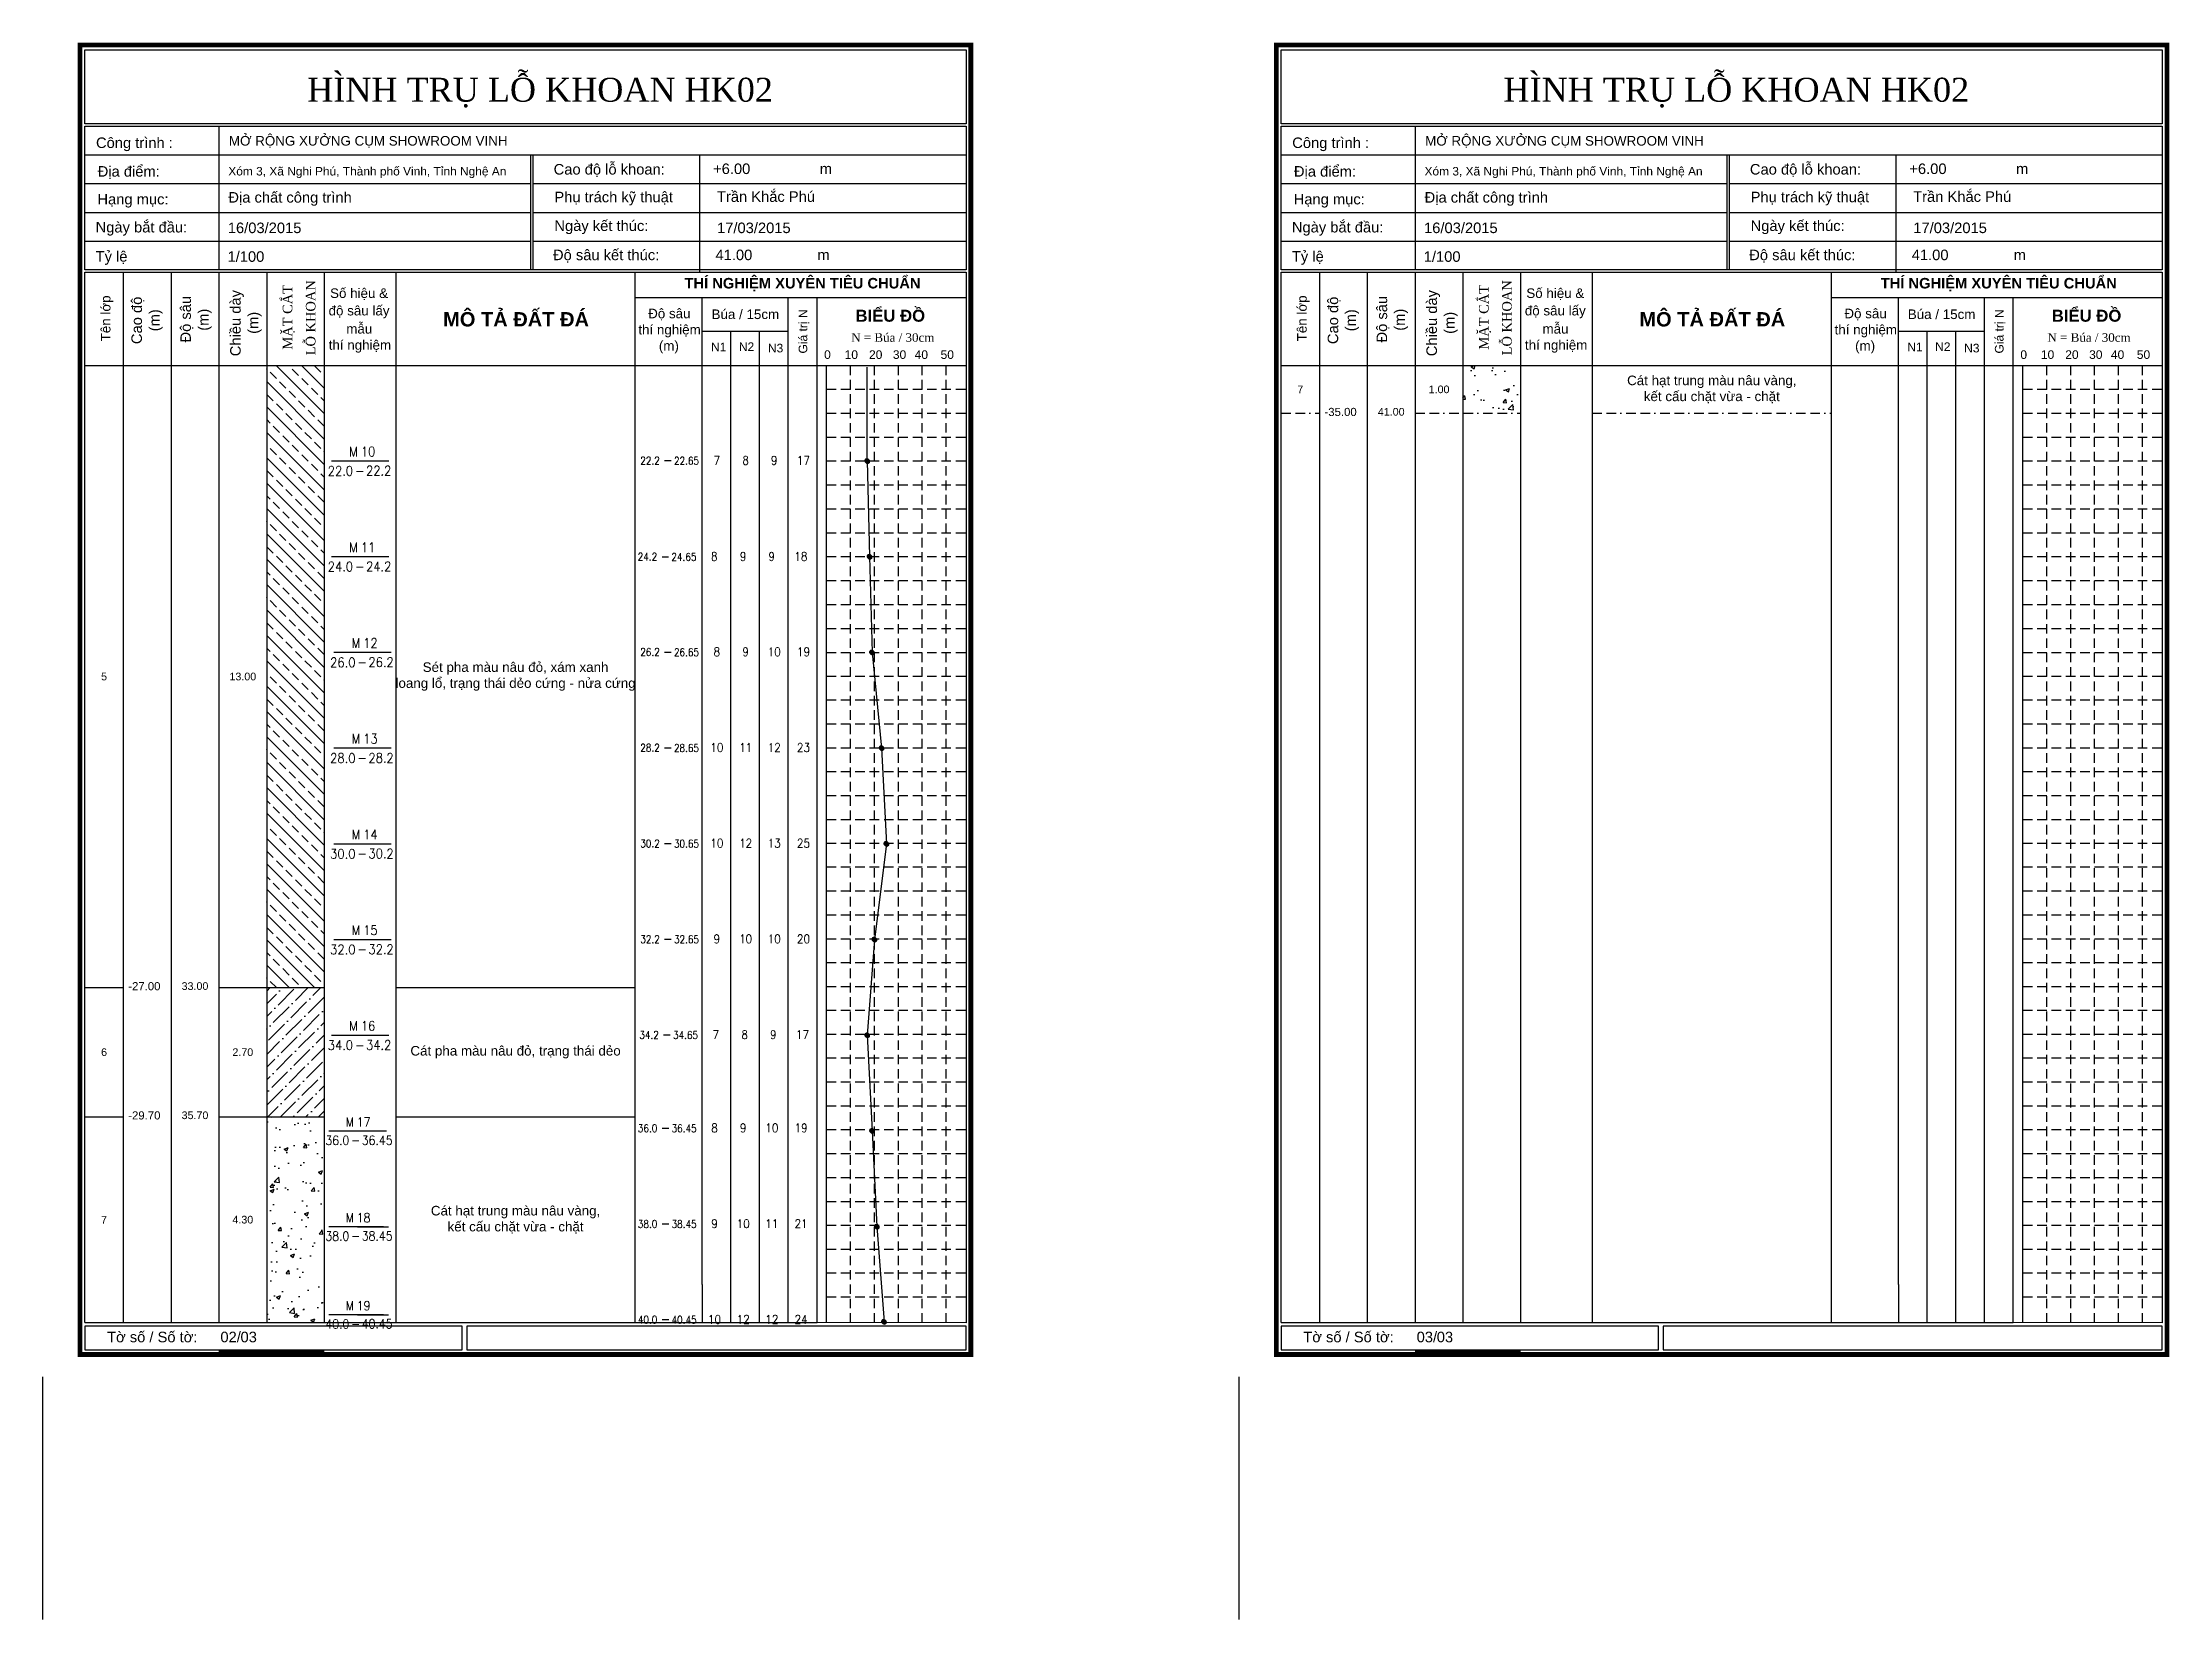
# Model space of a CAD drawing. Extents: x 66 to 2538, y 607 to 1038.
# Drawn here: x 2093.2 to 2537.7, y 609.8 to 939.3 of the extents above; entities that cross this region are included whole.
import ezdxf
from ezdxf.enums import TextEntityAlignment as Align

# ---------------------------------------------------------------- set-up
doc = ezdxf.new("R2010")
doc.units = 0
doc.header["$LTSCALE"] = 8
doc.header["$MEASUREMENT"] = 0
doc.linetypes.add('BORDER2', pattern=[0.875, 0.25, -0.125, 0.25, -0.125, 0, -0.125])
doc.linetypes.add('DASHED2', pattern=[0.375, 0.25, -0.125])
doc.layers.get('0').update_dxf_attribs({"linetype": 'CONTINUOUS'})
doc.layers.get('DEFPOINTS').update_dxf_attribs({"linetype": 'CONTINUOUS'})
for name, color, linetype in [('DUONG', 240, 'CONTINUOUS'), ('TEXT', 1, 'CONTINUOUS'), ('TO1', 2, 'CONTINUOUS')]:
    doc.layers.add(name, color=color, linetype=linetype)
doc.styles.add('ROMANS', font='romans.shx', dxfattribs={"width": 0.88, "height": 2})
doc.styles.get("Standard").update_dxf_attribs({"font": 'VNARIAL.ttf'})
doc.styles.add('VNARIAL', font='VNARIAL.ttf', dxfattribs={"height": 1.6})
doc.styles.add('VNARIALH', font='VHARIAL.ttf', dxfattribs={"height": 2.5})
doc.styles.add('VNTIMEH', font='VHTIME.ttf', dxfattribs={"height": 5})
doc.dimstyles.get("Standard").update_dxf_attribs({"dimtxt": 1.6, "dimasz": 0, "dimexe": 0.18, "dimexo": 0.0625, "dimgap": 0, "dimtad": 0, "dimtih": 1, "dimtoh": 1, "dimlfac": 0.1, "dimzin": 0, "dimdsep": 46, "dimtxsty": 'Standard', "dimblk1": 'NONE', "dimblk2": 'NONE', "dimsah": 1, "dimcen": 0, "dimse1": 1, "dimse2": 1, "dimsd1": 1, "dimsd2": 1, "dimclrd": 8, "dimclre": 8, "dimclrt": 6, "dimadec": 0, "dimazin": 0, "dimtfac": 1, "dimtdec": 4, "dimtofl": 0, "dimtmove": 0, "dimatfit": 3, "dimldrblk": 'NONE', "dimfxl": 1, "dimtolj": 1, "dimtzin": 0, "dimarcsym": 0})
pattern_1 = [(50, (500, 0), (8.607122, -0.753026), [0.9, -9.9]), (355, (500, 0), (-1.665016, 9.026306), [0.72, -7.92]), (100.4514, (500.717, -0.063), (6.942113, 8.273275), [0.764882, -8.413705]), (46.1842, (500, 2.4), (12.80689, -1.98623), [1.35, -14.85]), (96.6356, (501.067, 2.234), (11.21595, 11.689414), [1.14732, -12.62056]), (351.1842, (500, 2.4), (11.21594, 11.68942), [1.08, -11.88]), (21, (501.2, 1.8), (7.162885, -4.831427), [0.9, -9.9]), (326, (501.2, 1.8), (2.919784, 8.7018), [0.72, -7.92]), (71.4514, (501.797, 1.397), (10.08267, 3.870366), [0.764882, -8.413705]), (37.5, (500, 0), (0.1459183, 3.9947262), [0, -7.824, 0, -8.04, 0, -7.95]), (7.5, (500, 0), (3.1568344, 4.7329405), [0, -4.584, 0, -7.644, 0, -3.03]), (327.5, (497.324, 0), (6.405869, -0.2706585), [0, -3, 0, -9.36, 0, -12.42]), (317.5, (496.124, 0), (6.998234, 1.20126), [0, -3.9, 0, -6.216, 0, -8.82])]

msp = doc.modelspace()

# ---------------------------------------------------------------- texts
at = {"color": 1}
for s, height, style, p in [('h×nh trô Lç khoan HK02', 5, 'VNTIMEH', (2148.464, 926.945)), ('h×nh trô Lç khoan HK02', 5, 'VNTIMEH', (2398.464, 926.945)), ('C«ng tr×nh :', 2.2, 'VNARIAL', (2104.326, 917.266)), ('C«ng tr×nh :', 2.2, 'VNARIAL', (2354.326, 917.266)), ('§Þa ®iÓm:', 2.2, 'VNARIAL', (2104.678, 911.283)), ('Cao ®é lç khoan:', 2.2, 'VNARIAL', (2199.969, 911.721)), ('§Þa ®iÓm:', 2.2, 'VNARIAL', (2354.678, 911.283)), ('Cao ®é lç khoan:', 2.2, 'VNARIAL', (2449.969, 911.721)), ('H¹ng môc:', 2.2, 'VNARIAL', (2104.625, 905.48)), ('Phô tr¸ch kü thuËt', 2.2, 'VNARIAL', (2200.125, 905.928)), ('H¹ng môc:', 2.2, 'VNARIAL', (2354.625, 905.48)), ('Phô tr¸ch kü thuËt', 2.2, 'VNARIAL', (2450.125, 905.928)), ('Ngµy b¾t ®Çu:', 2.2, 'VNARIAL', (2104.244, 899.623)), ('Ngµy kÕt thóc:', 2.2, 'VNARIAL', (2200.125, 899.928)), ('Ngµy b¾t ®Çu:', 2.2, 'VNARIAL', (2354.244, 899.623)), ('Ngµy kÕt thóc:', 2.2, 'VNARIAL', (2450.125, 899.928)), ('Tû lÖ ', 2.2, 'VNARIAL', (2104.249, 893.512)), ('§é s©u kÕt thóc:', 2.2, 'VNARIAL', (2199.83, 893.827)), ('Tû lÖ ', 2.2, 'VNARIAL', (2354.249, 893.512)), ('§é s©u kÕt thóc:', 2.2, 'VNARIAL', (2449.83, 893.827)), ('Sè hiÖu & ', 2, 'VNARIAL', (2153.246, 885.933)), ('Sè hiÖu & ', 2, 'VNARIAL', (2153.246, 885.933)), ('Sè hiÖu & ', 2, 'VNARIAL', (2403.246, 885.933)), ('Sè hiÖu & ', 2, 'VNARIAL', (2403.246, 885.933)), ('®é s©u lÊy ', 2, 'VNARIAL', (2152.932, 882.285)), ('®é s©u lÊy ', 2, 'VNARIAL', (2152.932, 882.285)), ('mÉu', 2, 'VNARIAL', (2156.626, 878.484)), ('mÉu', 2, 'VNARIAL', (2156.626, 878.484)), ('thÝ nghiÖm', 2, 'VNARIAL', (2217.668, 878.309)), ('thÝ nghiÖm', 2, 'VNARIAL', (2217.668, 878.309)), ('§é s©u ', 2, 'VNARIAL', (2219.722, 881.686)), ('§é s©u ', 2, 'VNARIAL', (2219.722, 881.686)), ('Bóa / 15cm', 2, 'VNARIAL', (2232.971, 881.527)), ('Bóa / 15cm', 2, 'VNARIAL', (2232.971, 881.527)), ('®é s©u lÊy ', 2, 'VNARIAL', (2402.932, 882.285)), ('®é s©u lÊy ', 2, 'VNARIAL', (2402.932, 882.285)), ('mÉu', 2, 'VNARIAL', (2406.626, 878.484)), ('mÉu', 2, 'VNARIAL', (2406.626, 878.484)), ('thÝ nghiÖm', 2, 'VNARIAL', (2467.668, 878.309)), ('thÝ nghiÖm', 2, 'VNARIAL', (2467.668, 878.309)), ('§é s©u ', 2, 'VNARIAL', (2469.722, 881.686)), ('§é s©u ', 2, 'VNARIAL', (2469.722, 881.686)), ('Bóa / 15cm', 2, 'VNARIAL', (2482.971, 881.527)), ('Bóa / 15cm', 2, 'VNARIAL', (2482.971, 881.527)), ('thÝ nghiÖm', 2, 'VNARIAL', (2152.956, 875.107)), ('thÝ nghiÖm', 2, 'VNARIAL', (2152.956, 875.107)), ('(m)', 2, 'VNARIAL', (2221.954, 874.942)), ('(m)', 2, 'VNARIAL', (2221.954, 874.942)), ('N1', 1.8, 'VNARIAL', (2232.855, 874.793)), ('N1', 1.8, 'VNARIAL', (2232.855, 874.793)), ('N2', 1.8, 'VNARIAL', (2238.675, 874.855)), ('N2', 1.8, 'VNARIAL', (2238.675, 874.855)), ('N3', 1.8, 'VNARIAL', (2244.742, 874.556)), ('N3', 1.8, 'VNARIAL', (2244.742, 874.556)), ('thÝ nghiÖm', 2, 'VNARIAL', (2402.956, 875.107)), ('thÝ nghiÖm', 2, 'VNARIAL', (2402.956, 875.107)), ('(m)', 2, 'VNARIAL', (2471.954, 874.942)), ('(m)', 2, 'VNARIAL', (2471.954, 874.942)), ('N1', 1.8, 'VNARIAL', (2482.855, 874.793)), ('N1', 1.8, 'VNARIAL', (2482.855, 874.793)), ('N2', 1.8, 'VNARIAL', (2488.675, 874.855)), ('N2', 1.8, 'VNARIAL', (2488.675, 874.855)), ('N3', 1.8, 'VNARIAL', (2494.742, 874.556)), ('N3', 1.8, 'VNARIAL', (2494.742, 874.556)), ('Tê sè / Sè tê: ', 2.2, 'VNARIAL', (2106.638, 667.708)), ('Tê sè / Sè tê: ', 2.2, 'VNARIAL', (2106.638, 667.708)), ('03', 2.2, 'VNARIAL', (2134.531, 667.708)), ('Tê sè / Sè tê: ', 2.2, 'VNARIAL', (2356.638, 667.708)), ('Tê sè / Sè tê: ', 2.2, 'VNARIAL', (2356.638, 667.708)), ('03', 2.2, 'VNARIAL', (2384.531, 667.708))]:
    msp.add_text(s, height=height, dxfattribs=dict(at, style=style)).set_placement(p)
at = {"color": 1, "style": 'VNARIAL'}
for p in [(2131.972, 910.99), (2381.972, 910.99)]:
    msp.add_text('Xãm 3, X· Nghi Phó, Thµnh phè Vinh, TØnh NghÖ An', height=1.782, dxfattribs=at).set_placement(p, align=Align.BOTTOM_LEFT)
at = {"color": 1}
for s, height, style, p in [('lç khoan', 2, 'VNTIMEH', (2150.183, 873.937)), ('lç khoan', 2, 'VNTIMEH', (2150.183, 873.937)), ('lç khoan', 2, 'VNTIMEH', (2400.183, 873.937)), ('lç khoan', 2, 'VNTIMEH', (2400.183, 873.937)), ('Tªn líp', 2, 'VNARIAL', (2107.344, 876.867)), ('Tªn líp', 2, 'VNARIAL', (2107.344, 876.867)), ('Cao ®é ', 2.2, 'VNARIAL', (2113.925, 876.29)), ('Cao ®é ', 2.2, 'VNARIAL', (2113.925, 876.29)), ('§é s©u ', 2.2, 'VNARIAL', (2124.156, 876.625)), ('§é s©u ', 2.2, 'VNARIAL', (2124.156, 876.625)), ('ChiÒu dµy ', 2.2, 'VNARIAL', (2134.565, 873.753)), ('ChiÒu dµy ', 2.2, 'VNARIAL', (2134.565, 873.753)), ('mÆt c¾t ', 2, 'VNTIMEH', (2145.349, 875.14)), ('mÆt c¾t ', 2, 'VNTIMEH', (2145.349, 875.14)), ('Tªn líp', 2, 'VNARIAL', (2357.344, 876.867)), ('Tªn líp', 2, 'VNARIAL', (2357.344, 876.867)), ('Cao ®é ', 2.2, 'VNARIAL', (2363.925, 876.29)), ('Cao ®é ', 2.2, 'VNARIAL', (2363.925, 876.29)), ('§é s©u ', 2.2, 'VNARIAL', (2374.156, 876.625)), ('§é s©u ', 2.2, 'VNARIAL', (2374.156, 876.625)), ('ChiÒu dµy ', 2.2, 'VNARIAL', (2384.565, 873.753)), ('ChiÒu dµy ', 2.2, 'VNARIAL', (2384.565, 873.753)), ('mÆt c¾t ', 2, 'VNTIMEH', (2395.349, 875.14)), ('mÆt c¾t ', 2, 'VNTIMEH', (2395.349, 875.14)), ('(m)', 2.2, 'VNARIAL', (2117.629, 878.962)), ('(m)', 2.2, 'VNARIAL', (2117.629, 878.962)), ('(m)', 2.2, 'VNARIAL', (2127.86, 879.08)), ('(m)', 2.2, 'VNARIAL', (2127.86, 879.08)), ('(m)', 2.2, 'VNARIAL', (2138.269, 878.431)), ('(m)', 2.2, 'VNARIAL', (2138.269, 878.431)), ('Gi¸ trÞ N', 1.8, 'VNARIAL', (2252.974, 874.319)), ('Gi¸ trÞ N', 1.8, 'VNARIAL', (2252.974, 874.319)), ('(m)', 2.2, 'VNARIAL', (2367.629, 878.962)), ('(m)', 2.2, 'VNARIAL', (2367.629, 878.962)), ('(m)', 2.2, 'VNARIAL', (2377.86, 879.08)), ('(m)', 2.2, 'VNARIAL', (2377.86, 879.08)), ('(m)', 2.2, 'VNARIAL', (2388.269, 878.431)), ('(m)', 2.2, 'VNARIAL', (2388.269, 878.431)), ('Gi¸ trÞ N', 1.8, 'VNARIAL', (2502.974, 874.319)), ('Gi¸ trÞ N', 1.8, 'VNARIAL', (2502.974, 874.319))]:
    msp.add_text(s, height=height, rotation=90, dxfattribs=dict(at, style=style)).set_placement(p)
for s, insert, char_height, width, attachment_point, style in [('\\f.VnArialH|b1|i0|c0|p34;thÝ nghiÖm xuyªn tiªu chuÈn', (2251.978, 888.731), 2.2, 50.79092, 5, 'VNARIAL'), ('\\f.VnArialH|b1|i0|c0|p34;thÝ nghiÖm xuyªn tiªu chuÈn', (2251.978, 888.731), 2.2, 50.79092, 5, 'VNARIAL'), ('\\f.VnArialH|b1|i0|c0|p34;thÝ nghiÖm xuyªn tiªu chuÈn', (2501.978, 888.731), 2.2, 50.79092, 5, 'VNARIAL'), ('\\f.VnArialH|b1|i0|c0|p34;thÝ nghiÖm xuyªn tiªu chuÈn', (2501.978, 888.731), 2.2, 50.79092, 5, 'VNARIAL'), ('\\f.VnArialH|b1|i0|c0|p34;M« t¶ ®Êt ®¸', (2192.112, 881.454), 3, 39.7313, 5, 'VNARIALH'), ('\\f.VnArialH|b1|i0|c0|p34;M« t¶ ®Êt ®¸', (2192.112, 881.454), 3, 39.7313, 5, 'VNARIALH'), ('\\f.VnArialH|b1|i0|c0|p34;biÓu ®å', (2270.324, 882.201), 2.5, 17.3794, 5, 'VNARIAL'), ('\\f.VnArialH|b1|i0|c0|p34;biÓu ®å', (2270.324, 882.201), 2.5, 17.3794, 5, 'VNARIAL'), ('\\f.VnArialH|b1|i0|c0|p34;M« t¶ ®Êt ®¸', (2442.112, 881.454), 3, 39.7313, 5, 'VNARIALH'), ('\\f.VnArialH|b1|i0|c0|p34;M« t¶ ®Êt ®¸', (2442.112, 881.454), 3, 39.7313, 5, 'VNARIALH'), ('\\f.VnArialH|b1|i0|c0|p34;biÓu ®å', (2520.324, 882.201), 2.5, 17.3794, 5, 'VNARIAL'), ('\\f.VnArialH|b1|i0|c0|p34;biÓu ®å', (2520.324, 882.201), 2.5, 17.3794, 5, 'VNARIAL'), ('\\f.VnTime|b0|i0|c0|p34;N = Bóa / 30cm', (2279.543, 877.654), 1.8, 18.7686, 6, 'VNTIMEH'), ('\\f.VnTime|b0|i0|c0|p34;N = Bóa / 30cm', (2279.543, 877.654), 1.8, 18.7686, 6, 'VNTIMEH'), ('\\f.VnTime|b0|i0|c0|p34;N = Bóa / 30cm', (2529.543, 877.654), 1.8, 18.7686, 6, 'VNTIMEH'), ('\\f.VnTime|b0|i0|c0|p34;N = Bóa / 30cm', (2529.543, 877.654), 1.8, 18.7686, 6, 'VNTIMEH'), ('0', (2257.191, 874.08), 1.8, 2.31179, 5, 'VNARIAL'), ('0', (2257.191, 874.08), 1.8, 2.31179, 5, 'VNARIAL'), ('10', (2262.176, 874.08), 1.8, 2.3118, 5, 'VNARIAL'), ('10', (2262.176, 874.08), 1.8, 2.3118, 5, 'VNARIAL'), ('20', (2267.271, 874.08), 1.8, 2.3118, 5, 'VNARIAL'), ('20', (2267.271, 874.08), 1.8, 2.3118, 5, 'VNARIAL'), ('30', (2272.256, 874.08), 1.8, 2.3118, 5, 'VNARIAL'), ('30', (2272.256, 874.08), 1.8, 2.3118, 5, 'VNARIAL'), ('40', (2276.809, 874.08), 1.8, 2.3118, 5, 'VNARIAL'), ('40', (2276.809, 874.08), 1.8, 2.3118, 5, 'VNARIAL'), ('50', (2282.228, 874.08), 1.8, 2.3118, 5, 'VNARIAL'), ('50', (2282.228, 874.08), 1.8, 2.3118, 5, 'VNARIAL'), ('0', (2507.191, 874.08), 1.8, 2.31179, 5, 'VNARIAL'), ('0', (2507.191, 874.08), 1.8, 2.31179, 5, 'VNARIAL'), ('10', (2512.176, 874.08), 1.8, 2.3118, 5, 'VNARIAL'), ('10', (2512.176, 874.08), 1.8, 2.3118, 5, 'VNARIAL'), ('20', (2517.271, 874.08), 1.8, 2.3118, 5, 'VNARIAL'), ('20', (2517.271, 874.08), 1.8, 2.3118, 5, 'VNARIAL'), ('30', (2522.256, 874.08), 1.8, 2.3118, 5, 'VNARIAL'), ('30', (2522.256, 874.08), 1.8, 2.3118, 5, 'VNARIAL'), ('40', (2526.809, 874.08), 1.8, 2.3118, 5, 'VNARIAL'), ('40', (2526.809, 874.08), 1.8, 2.3118, 5, 'VNARIAL'), ('50', (2532.228, 874.08), 1.8, 2.3118, 5, 'VNARIAL'), ('50', (2532.228, 874.08), 1.8, 2.3118, 5, 'VNARIAL')]:
    msp.add_mtext(s, dxfattribs=dict(at, insert=insert, char_height=char_height, width=width, attachment_point=attachment_point, style=style))
at = {"layer": 'TEXT', "color": 1}
for s, height, style, p in [('më réng x\xadëng côm showroom vinh', 2, 'VNARIALH', (2132.099, 917.17)), ('më réng x\xadëng côm showroom vinh', 2, 'VNARIALH', (2382.099, 917.17)), ('+6.00', 2.2, 'VNARIAL', (2233.29, 911.17)), ('m', 2.2, 'VNARIAL', (2255.592, 911.17)), ('+6.00', 2.2, 'VNARIAL', (2483.29, 911.17)), ('m', 2.2, 'VNARIAL', (2505.592, 911.17)), ('§Þa chÊt c«ng tr×nh', 2.2, 'VNARIAL', (2131.988, 905.197)), ('TrÇn Kh¾c Phó', 2.2, 'VNARIAL', (2234.092, 905.353)), ('§Þa chÊt c«ng tr×nh', 2.2, 'VNARIAL', (2381.988, 905.197)), ('TrÇn Kh¾c Phó', 2.2, 'VNARIAL', (2484.092, 905.353)), ('16/03/2015', 2.2, 'VNARIAL', (2131.872, 898.823)), ('17/03/2015', 2.2, 'VNARIAL', (2234.119, 898.823)), ('16/03/2015', 2.2, 'VNARIAL', (2381.872, 898.823)), ('17/03/2015', 2.2, 'VNARIAL', (2484.119, 898.823)), ('1/100', 2.2, 'VNARIAL', (2131.808, 892.823)), ('41.00', 2.2, 'VNARIAL', (2233.79, 893.17)), ('m', 2.2, 'VNARIAL', (2255.092, 893.17)), ('1/100', 2.2, 'VNARIAL', (2381.808, 892.823)), ('41.00', 2.2, 'VNARIAL', (2483.79, 893.17)), ('m', 2.2, 'VNARIAL', (2505.092, 893.17)), ('02/', 2.2, 'VNARIAL', (2130.324, 667.05)), ('03/', 2.2, 'VNARIAL', (2380.324, 667.05))]:
    msp.add_text(s, height=height, dxfattribs=dict(at, style=style)).set_placement(p, align=Align.BOTTOM_LEFT)
at = {"layer": 'TO1', "color": 6, "style": 'VNARIAL'}
for s, p in [('-35.00', (2364.427, 862.114)), ('-27.00', (2114.427, 742.114)), ('-29.70', (2114.427, 715.114))]:
    msp.add_text(s, height=1.7, dxfattribs=at).set_placement(p, align=Align.MIDDLE_CENTER)

# ---------------------------------------------------------------- blocks, each defined once
blk = doc.blocks.new('SAMPLE')
at = {"color": 1}
blk.add_line((-2, 0), (-14, 0), dxfattribs=at)
at = {"color": 6, "style": 'ROMANS', "width": 0.88}
for tag, p in [('SOHIEUMAU', (-7.85, 2)), ('DOSAUMAU2', (-6.76, -2))]:
    blk.add_attdef(tag, text='', height=2, dxfattribs=at).set_placement(p, align=Align.MIDDLE_LEFT)
blk.add_attdef('DOSAUMAU', text='', height=2, dxfattribs=at).set_placement((-9.48, -2.04), align=Align.MIDDLE_RIGHT)
at = {"layer": 'TO1', "color": 6, "style": 'ROMANS', "width": 0.88}
for s, p in [('M', (-9.38, 2)), ('-', (-8.08, -2))]:
    blk.add_text(s, height=2, dxfattribs=at).set_placement(p, align=Align.MIDDLE_CENTER)
blk = doc.blocks.new('Spt')
at = {"color": 6}
blk.add_line((6.16, 0), (7.52, 0), dxfattribs=at)
at = {"color": 6, "style": 'ROMANS', "width": 0.85}
blk.add_attdef('TU', text='', height=1.6, dxfattribs=at).set_placement((5.15, -0.01), align=Align.MIDDLE_RIGHT)
blk.add_attdef('DEN', text='', height=1.6, dxfattribs=at).set_placement((8.11, -0.04), align=Align.MIDDLE_LEFT)
at = {"color": 6, "style": 'ROMANS', "width": 0.88}
for tag, p in [('N1', (17.08, 0.05)), ('N2', (23.09, 0.05)), ('N3', (29.07, 0.05)), ('N', (35.18, 0.05))]:
    blk.add_attdef(tag, text='', height=1.8, dxfattribs=at).set_placement(p, align=Align.MIDDLE)
blk = doc.blocks.new('*D101')
at = {"layer": 'DEFPOINTS', "color": 0}
for p in [(2125.01, 742.32), (2124.86, 742), (2125.09, 742.29)]:
    blk.add_point(p, dxfattribs=at)
at = {"color": 6, "insert": (2125.01, 742.13), "char_height": 1.6, "attachment_point": 5}
blk.add_mtext('\\A1;33.00', dxfattribs=at)
blk = doc.blocks.new('_NONE')
at = {"color": 0, "linetype": 'ByBlock'}
blk.add_circle((0, 0), 0.25, dxfattribs=at)
blk = doc.blocks.new('*D102')
at = {"layer": 'DEFPOINTS', "color": 0}
for p in [(2124.86, 715), (2125.01, 715.32), (2125.09, 715.29)]:
    blk.add_point(p, dxfattribs=at)
at = {"color": 6, "insert": (2125.01, 715.13), "char_height": 1.6, "attachment_point": 5}
blk.add_mtext('\\A1;35.70', dxfattribs=at)
blk = doc.blocks.new('*D103')
at = {"layer": 'DEFPOINTS', "color": 0}
for p in [(2192.01, 741.82), (2192.01, 714.82), (2192.01, 714.82)]:
    blk.add_point(p, dxfattribs=at)
at = {"color": 6, "insert": (2192.01, 728.32), "char_height": 2, "attachment_point": 5}
blk.add_mtext('\\A1;C¸t pha mµu n©u ®á, tr¹ng th¸i dÎo', dxfattribs=at)
blk = doc.blocks.new('*D104')
at = {"layer": 'DEFPOINTS', "color": 0}
for p in [(2106.01, 871.82), (2106.01, 871.82), (2106.01, 741.82)]:
    blk.add_point(p, dxfattribs=at)
at = {"color": 6, "insert": (2106.01, 806.82), "char_height": 1.6, "attachment_point": 5}
blk.add_mtext('\\A1;5', dxfattribs=at)
blk = doc.blocks.new('*D105')
at = {"layer": 'DEFPOINTS', "color": 0}
for p in [(2106.01, 741.82), (2106.01, 741.82), (2106.01, 714.82)]:
    blk.add_point(p, dxfattribs=at)
at = {"color": 6, "insert": (2106.01, 728.32), "char_height": 1.6, "attachment_point": 5}
blk.add_mtext('\\A1;6', dxfattribs=at)
blk = doc.blocks.new('*D106')
at = {"layer": 'DEFPOINTS', "color": 0}
for p in [(2135.01, 741.82), (2135.01, 714.82), (2135.01, 714.82)]:
    blk.add_point(p, dxfattribs=at)
at = {"color": 6, "insert": (2135.01, 728.32), "char_height": 1.6, "attachment_point": 5}
blk.add_mtext('\\A1;2.70', dxfattribs=at)
blk = doc.blocks.new('*D107')
at = {"layer": 'DEFPOINTS', "color": 0}
for p in [(2135.01, 871.82), (2135.01, 741.82), (2135.01, 741.82)]:
    blk.add_point(p, dxfattribs=at)
at = {"color": 6, "insert": (2135.01, 806.82), "char_height": 1.6, "attachment_point": 5}
blk.add_mtext('\\A1;13.00', dxfattribs=at)
blk = doc.blocks.new('*D108')
at = {"layer": 'DEFPOINTS', "color": 0}
for p in [(2135.01, 714.82), (2135.01, 714.82), (2135.01, 671.82)]:
    blk.add_point(p, dxfattribs=at)
at = {"color": 6, "insert": (2135.01, 693.32), "char_height": 1.6, "attachment_point": 5}
blk.add_mtext('\\A1;4.30', dxfattribs=at)
blk = doc.blocks.new('*D78')
at = {"layer": 'DEFPOINTS', "color": 0}
for p in [(2192.01, 714.82), (2192.01, 671.82), (2192.01, 671.82)]:
    blk.add_point(p, dxfattribs=at)
at = {"color": 6, "insert": (2192.01, 693.32), "char_height": 2, "attachment_point": 5}
blk.add_mtext('\\A1;C¸t h¹t trung mµu n©u vµng,\\PkÕt cÊu chÆt võa - chÆt', dxfattribs=at)
blk = doc.blocks.new('*D80')
at = {"layer": 'DEFPOINTS', "color": 0}
for p in [(2106.01, 714.82), (2106.01, 714.82), (2106.01, 671.82)]:
    blk.add_point(p, dxfattribs=at)
at = {"color": 6, "insert": (2106.01, 693.32), "char_height": 1.6, "attachment_point": 5}
blk.add_mtext('\\A1;7', dxfattribs=at)
blk = doc.blocks.new('*D82')
at = {"layer": 'DEFPOINTS', "color": 0}
for p in [(2192.01, 871.82), (2192.01, 741.82), (2192.01, 741.82)]:
    blk.add_point(p, dxfattribs=at)
at = {"color": 6, "insert": (2192.01, 806.82), "char_height": 2, "attachment_point": 5}
blk.add_mtext('\\A1;SÐt pha mµu n©u ®á, x¸m xanh \\Ploang læ, tr¹ng th¸i dÎo cøng - nöa cøng', dxfattribs=at)
blk = doc.blocks.new('*D75')
at = {"layer": 'DEFPOINTS', "color": 0}
for p in [(2374.86, 862), (2375.01, 862.32), (2375.09, 862.29)]:
    blk.add_point(p, dxfattribs=at)
at = {"color": 6, "insert": (2375.01, 862.13), "char_height": 1.6, "attachment_point": 5}
blk.add_mtext('\\A1;41.00', dxfattribs=at)
blk = doc.blocks.new('*D76')
at = {"layer": 'DEFPOINTS', "color": 0}
for p in [(2356.01, 871.82), (2356.01, 871.82), (2356.01, 861.82)]:
    blk.add_point(p, dxfattribs=at)
at = {"color": 6, "insert": (2356.01, 866.82), "char_height": 1.6, "attachment_point": 5}
blk.add_mtext('\\A1;7', dxfattribs=at)
blk = doc.blocks.new('*D77')
at = {"layer": 'DEFPOINTS', "color": 0}
for p in [(2385.01, 871.82), (2385.01, 861.82), (2385.01, 861.82)]:
    blk.add_point(p, dxfattribs=at)
at = {"color": 6, "insert": (2385.01, 866.82), "char_height": 1.6, "attachment_point": 5}
blk.add_mtext('\\A1;1.00', dxfattribs=at)
blk = doc.blocks.new('*D83')
at = {"layer": 'DEFPOINTS', "color": 0}
for p in [(2442.01, 871.82), (2442.01, 861.82), (2442.01, 861.82)]:
    blk.add_point(p, dxfattribs=at)
at = {"color": 6, "insert": (2442.01, 866.82), "char_height": 2, "attachment_point": 5}
blk.add_mtext('\\A1;C¸t h¹t trung mµu n©u vµng,\\PkÕt cÊu chÆt võa - chÆt', dxfattribs=at)

# ---------------------------------------------------------------- dimensions: what is measured, and where the dimension line sits
at = {"color": 2}
for p1, p2, text, picture, middle in [((2442.009, 871.823), (2442.009, 861.823), 'C¸t h¹t trung mµu n©u vµng,\\PkÕt cÊu chÆt võa - chÆt', '*D83', (2442.009, 866.823)), ((2192.009, 871.823), (2192.008, 741.823), 'SÐt pha mµu n©u ®á, x¸m xanh \\Ploang læ, tr¹ng th¸i dÎo cøng - nöa cøng', '*D82', (2192.009, 806.823)), ((2192.009, 741.823), (2192.009, 714.823), 'C¸t pha mµu n©u ®á, tr¹ng th¸i dÎo', '*D103', (2192.009, 728.323)), ((2192.009, 714.823), (2192.009, 671.823), 'C¸t h¹t trung mµu n©u vµng,\\PkÕt cÊu chÆt võa - chÆt', '*D78', (2192.009, 693.323))]:
    dim = msp.add_aligned_dim(p1=p1, p2=p2, distance=0, text=text, dimstyle='Standard', override={"dimtxt": 2}, dxfattribs=at)
    dim.commit()
    dim.dimension.update_dxf_attribs({"geometry": picture, "text_midpoint": middle})
for p1, p2, text, picture, middle in [((2106.009, 741.823), (2106.009, 871.823), '5', '*D104', (2106.009, 806.823)), ((2356.009, 861.823), (2356.009, 871.823), '7', '*D76', (2356.009, 866.823)), ((2106.009, 714.823), (2106.009, 741.823), '6', '*D105', (2106.009, 728.323)), ((2106.007, 671.823), (2106.009, 714.823), '7', '*D80', (2106.008, 693.323))]:
    dim = msp.add_aligned_dim(p1=p1, p2=p2, distance=0, text=text, dimstyle='Standard', dxfattribs=at)
    dim.commit()
    dim.dimension.update_dxf_attribs({"geometry": picture, "text_midpoint": middle})
for p1, p2, picture, middle in [((2135.009, 871.823), (2135.009, 741.823), '*D107', (2135.009, 806.823)), ((2385.009, 871.823), (2385.009, 861.823), '*D77', (2385.009, 866.823)), ((2135.009, 741.823), (2135.009, 714.823), '*D106', (2135.009, 728.323)), ((2135.009, 671.823), (2135.009, 714.823), '*D108', (2135.009, 693.323))]:
    dim = msp.add_aligned_dim(p1=p1, p2=p2, distance=0, dimstyle='Standard', dxfattribs=at)
    dim.commit()
    dim.dimension.update_dxf_attribs({"geometry": picture, "text_midpoint": middle})
for base, p1, p2, text, picture, middle in [((2375.085, 862.288), (2374.86, 862), (2375.009, 862.323), '41.00', '*D75', (2375.011, 862.127)), ((2125.085, 742.288), (2124.86, 742), (2125.009, 742.323), '33.00', '*D101', (2125.011, 742.127)), ((2125.085, 715.288), (2124.86, 715), (2125.009, 715.323), '35.70', '*D102', (2125.011, 715.127))]:
    dim = msp.add_linear_dim(base=base, p1=p1, p2=p2, angle=65.31163, text=text, dimstyle='Standard', dxfattribs=at)
    dim.commit()
    dim.dimension.update_dxf_attribs({"geometry": picture, "text_midpoint": middle, "dimtype": 161})

# ---------------------------------------------------------------- hatches: boundary and pattern name
h = msp.add_hatch()
h.set_pattern_fill('ANSI31', color=1, scale=0.005, style=0)
h.set_pattern_definition([(45, (1767.4671317, 2.140705), (-0.00044194173824, 0.00044194173824), [])])
h.paths.add_polyline_path([(2265.03, 851.864, 1), (2265.996, 851.864, 1)])
h.paths.add_polyline_path([(2265.746, 851.876, -1), (2265.272, 851.876, -1)], flags=16)
h = msp.add_hatch()
h.set_pattern_fill('ANSI31', color=1, scale=0.005, style=0)
h.set_pattern_definition([(45, (1767.9671317, -17.859295), (-0.00044194173824, 0.00044194173824), [])])
h.paths.add_polyline_path([(2265.53, 831.864, 1), (2266.496, 831.864, 1)])
h.paths.add_polyline_path([(2266.246, 831.876, -1), (2265.772, 831.876, -1)], flags=16)
h = msp.add_hatch()
h.set_pattern_fill('ANSI31', color=1, scale=0.005, style=0)
h.set_pattern_definition([(45, (1768.4671317, -37.859295), (-0.00044194173824, 0.00044194173824), [])])
h.paths.add_polyline_path([(2266.03, 811.864, 1), (2266.996, 811.864, 1)])
h.paths.add_polyline_path([(2266.746, 811.876, -1), (2266.272, 811.876, -1)], flags=16)
h = msp.add_hatch()
h.set_pattern_fill('ANSI31', color=1, scale=0.005, style=0)
h.set_pattern_definition([(45, (1770.4671317, -57.859295), (-0.00044194173824, 0.00044194173824), [])])
h.paths.add_polyline_path([(2268.03, 791.864, 1), (2268.996, 791.864, 1)])
h.paths.add_polyline_path([(2268.746, 791.876, -1), (2268.272, 791.876, -1)], flags=16)
h = msp.add_hatch()
h.set_pattern_fill('ANSI31', color=1, scale=0.005, style=0)
h.set_pattern_definition([(45, (1771.4671317, -77.859295), (-0.00044194173824, 0.00044194173824), [])])
h.paths.add_polyline_path([(2269.03, 771.864, 1), (2269.996, 771.864, 1)])
h.paths.add_polyline_path([(2269.746, 771.876, -1), (2269.272, 771.876, -1)], flags=16)
h = msp.add_hatch()
h.set_pattern_fill('ANSI31', color=1, scale=0.005, style=0)
h.set_pattern_definition([(45, (1768.9671317, -97.859295), (-0.00044194173824, 0.00044194173824), [])])
h.paths.add_polyline_path([(2266.53, 751.864, 1), (2267.496, 751.864, 1)])
h.paths.add_polyline_path([(2267.246, 751.876, -1), (2266.772, 751.876, -1)], flags=16)
h = msp.add_hatch()
h.set_pattern_fill('ANSI31', color=1, scale=0.005, style=0)
h.set_pattern_definition([(45, (1767.4671317, -117.859295), (-0.00044194173824, 0.00044194173824), [])])
h.paths.add_polyline_path([(2265.03, 731.864, 1), (2265.996, 731.864, 1)])
h.paths.add_polyline_path([(2265.746, 731.876, -1), (2265.272, 731.876, -1)], flags=16)
h = msp.add_hatch()
h.set_pattern_fill('ANSI31', color=1, scale=0.005, style=0)
h.set_pattern_definition([(45, (1768.4671317, -137.859295), (-0.00044194173824, 0.00044194173824), [])])
h.paths.add_polyline_path([(2266.03, 711.864, 1), (2266.996, 711.864, 1)])
h.paths.add_polyline_path([(2266.746, 711.876, -1), (2266.272, 711.876, -1)], flags=16)
h = msp.add_hatch()
h.set_pattern_fill('ANSI31', color=1, scale=0.005, style=0)
h.set_pattern_definition([(45, (1769.4671317, -157.859295), (-0.00044194173824, 0.00044194173824), [])])
h.paths.add_polyline_path([(2267.03, 691.864, 1), (2267.996, 691.864, 1)])
h.paths.add_polyline_path([(2267.746, 691.876, -1), (2267.272, 691.876, -1)], flags=16)
h = msp.add_hatch()
h.set_pattern_fill('ANSI31', color=1, scale=0.005, style=0)
h.set_pattern_definition([(45, (1770.9671317, -177.7351412), (-0.00044194173824, 0.00044194173824), [])])
h.paths.add_polyline_path([(2268.53, 671.988, 1), (2269.496, 671.988, 1)])
h.paths.add_polyline_path([(2269.246, 672, -1), (2268.772, 672, -1)], flags=16)
at = {"layer": 'DUONG'}
h = msp.add_hatch(dxfattribs=at)
h.set_pattern_fill('ANSI33', color=1, scale=15, angle=90, style=0)
h.set_pattern_definition([(135, (500, 0), (-2.6516504, -2.6516504), []), (135, (500, 2.6517), (-2.6516504, -2.6516504), [1.875, -0.9375])])
h.paths.add_polyline_path([(2140.009, 741.823), (2152.009, 741.823), (2152.009, 871.823), (2140.009, 871.823)])
h = msp.add_hatch(dxfattribs=at)
h.set_pattern_fill('AR-CONC', color=1, scale=1.2, style=0)
h.set_pattern_definition(pattern_1)
h.paths.add_polyline_path([(2390.009, 861.823), (2402.009, 861.823), (2402.009, 871.823), (2390.009, 871.823)])
h = msp.add_hatch(dxfattribs=at)
h.set_pattern_fill('ANSI36', color=1, scale=15, style=0)
h.set_pattern_definition([(45, (500, 0), (0.994369, 3.6460193), [4.6875, -0.9375, 0, -0.9375])])
h.paths.add_polyline_path([(2140.009, 714.823), (2152.009, 714.823), (2152.009, 741.823), (2140.009, 741.823)])
h = msp.add_hatch(dxfattribs=at)
h.set_pattern_fill('AR-CONC', color=1, scale=1.2, style=0)
h.set_pattern_definition(pattern_1)
h.paths.add_polyline_path([(2140.009, 671.823), (2152.009, 671.823), (2152.009, 714.823), (2140.009, 714.823)])

# ---------------------------------------------------------------- linework, layer by layer
at = {"color": 5, "linetype": 'Continuous'}
for p, q in [((2102.009, 915.823), (2195.7, 915.823)), ((2102.009, 915.823), (2195.7, 915.823)), ((2195.7, 915.823), (2286.152, 915.823)), ((2195.7, 915.823), (2286.152, 915.823)), ((2352.009, 915.823), (2445.7, 915.823)), ((2352.009, 915.823), (2445.7, 915.823)), ((2445.7, 915.823), (2536.152, 915.823)), ((2445.7, 915.823), (2536.152, 915.823)), ((2102.009, 909.823), (2195.2, 909.823)), ((2102.009, 909.823), (2195.2, 909.823)), ((2195.7, 909.823), (2286.152, 909.823)), ((2195.7, 909.823), (2286.152, 909.823)), ((2352.009, 909.823), (2445.2, 909.823)), ((2352.009, 909.823), (2445.2, 909.823)), ((2445.7, 909.823), (2536.152, 909.823)), ((2445.7, 909.823), (2536.152, 909.823)), ((2102.009, 903.823), (2195.2, 903.823)), ((2102.009, 903.823), (2195.2, 903.823)), ((2195.7, 903.823), (2286.152, 903.823)), ((2195.7, 903.823), (2286.152, 903.823)), ((2352.009, 903.823), (2445.2, 903.823)), ((2352.009, 903.823), (2445.2, 903.823)), ((2445.7, 903.823), (2536.152, 903.823)), ((2445.7, 903.823), (2536.152, 903.823)), ((2102.009, 897.823), (2195.2, 897.823)), ((2102.009, 897.823), (2195.2, 897.823)), ((2195.7, 897.823), (2286.152, 897.823)), ((2195.7, 897.823), (2286.152, 897.823)), ((2352.009, 897.823), (2445.2, 897.823)), ((2352.009, 897.823), (2445.2, 897.823)), ((2445.7, 897.823), (2536.152, 897.823)), ((2445.7, 897.823), (2536.152, 897.823))]:
    msp.add_line(p, q, dxfattribs=at)
at = {"color": 5}
for p, q in [((2195.2, 891.823), (2195.2, 915.823)), ((2195.2, 891.823), (2195.2, 915.823)), ((2195.7, 891.823), (2195.7, 915.823)), ((2195.7, 891.823), (2195.7, 915.823)), ((2230.512, 891.323), (2230.512, 915.823)), ((2230.512, 891.323), (2230.512, 915.823)), ((2445.2, 891.823), (2445.2, 915.823)), ((2445.2, 891.823), (2445.2, 915.823)), ((2445.7, 891.823), (2445.7, 915.823)), ((2445.7, 891.823), (2445.7, 915.823)), ((2480.512, 891.323), (2480.512, 915.823)), ((2480.512, 891.323), (2480.512, 915.823)), ((2217.009, 671.799), (2217.009, 891.323)), ((2217.009, 671.799), (2217.009, 891.323)), ((2467.009, 671.799), (2467.009, 891.323)), ((2467.009, 671.799), (2467.009, 891.323)), ((2217.009, 886.023), (2286.152, 886.023)), ((2217.009, 886.023), (2286.152, 886.023)), ((2231.009, 679.799), (2231.009, 886.023)), ((2231.009, 679.799), (2231.009, 886.023)), ((2249.009, 671.799), (2249.009, 886.023)), ((2249.009, 671.799), (2249.009, 886.023)), ((2255.009, 671.799), (2255.009, 886.023)), ((2255.009, 671.799), (2255.009, 886.023)), ((2467.009, 886.023), (2536.152, 886.023)), ((2467.009, 886.023), (2536.152, 886.023)), ((2481.009, 679.799), (2481.009, 886.023)), ((2481.009, 679.799), (2481.009, 886.023)), ((2499.009, 671.799), (2499.009, 886.023)), ((2499.009, 671.799), (2499.009, 886.023)), ((2505.009, 671.799), (2505.009, 886.023)), ((2505.009, 671.799), (2505.009, 886.023)), ((2231.009, 879.023), (2249.009, 879.023)), ((2231.009, 879.023), (2249.009, 879.023)), ((2237.009, 671.799), (2237.009, 879.023)), ((2237.009, 671.799), (2237.009, 879.023)), ((2243.009, 671.799), (2243.009, 879.023)), ((2243.009, 671.799), (2243.009, 879.023)), ((2481.009, 879.023), (2499.009, 879.023)), ((2481.009, 879.023), (2499.009, 879.023)), ((2487.009, 671.799), (2487.009, 879.023)), ((2487.009, 671.799), (2487.009, 879.023)), ((2493.009, 671.799), (2493.009, 879.023)), ((2493.009, 671.799), (2493.009, 879.023)), ((2102.009, 871.823), (2286.152, 871.823)), ((2102.009, 871.823), (2286.152, 871.823)), ((2257.009, 671.799), (2257.009, 871.823)), ((2257.009, 671.799), (2257.009, 871.823)), ((2352.009, 871.823), (2536.152, 871.823)), ((2352.009, 871.823), (2536.152, 871.823)), ((2507.009, 671.799), (2507.009, 871.823)), ((2507.009, 671.799), (2507.009, 871.823)), ((2102.009, 741.823), (2110.009, 741.823)), ((2130.009, 741.823), (2152.009, 741.823)), ((2167.009, 741.823), (2217.009, 741.823)), ((2102.009, 714.823), (2110.009, 714.823)), ((2130.009, 714.823), (2152.009, 714.823)), ((2167.009, 714.823), (2217.009, 714.823)), ((2231.009, 679.799), (2231.008, 671.806)), ((2481.009, 679.799), (2481.008, 671.806)), ((2102.009, 671.823), (2255.009, 671.823)), ((2130.009, 671.823), (2152.009, 671.823)), ((2167.009, 671.823), (2217.009, 671.823)), ((2352.009, 671.823), (2505.009, 671.823)), ((2380.009, 671.823), (2402.009, 671.823)), ((2417.009, 671.823), (2467.009, 671.823)), ((2130.009, 665.823), (2152.009, 665.823)), ((2380.009, 665.823), (2402.009, 665.823))]:
    msp.add_line(p, q, dxfattribs=at)
at = {"color": 3, "linetype": 'DASHED2'}
for p, q in [((2262.009, 671.799), (2262.009, 871.823)), ((2262.009, 671.799), (2262.009, 871.823)), ((2267.009, 671.799), (2267.009, 871.823)), ((2267.009, 671.799), (2267.009, 871.823)), ((2272.009, 671.799), (2272.009, 871.823)), ((2272.009, 671.799), (2272.009, 871.823)), ((2277.009, 671.799), (2277.009, 871.823)), ((2277.009, 671.799), (2277.009, 871.823)), ((2282.009, 671.799), (2282.009, 871.823)), ((2282.009, 671.799), (2282.009, 871.823)), ((2512.009, 671.799), (2512.009, 871.823)), ((2512.009, 671.799), (2512.009, 871.823)), ((2517.009, 671.799), (2517.009, 871.823)), ((2517.009, 671.799), (2517.009, 871.823)), ((2522.009, 671.799), (2522.009, 871.823)), ((2522.009, 671.799), (2522.009, 871.823)), ((2527.009, 671.799), (2527.009, 871.823)), ((2527.009, 671.799), (2527.009, 871.823)), ((2532.009, 671.799), (2532.009, 871.823)), ((2532.009, 671.799), (2532.009, 871.823)), ((2257.009, 866.876), (2286.152, 866.876)), ((2257.009, 866.876), (2286.152, 866.876)), ((2507.009, 866.876), (2536.152, 866.876)), ((2507.009, 866.876), (2536.152, 866.876)), ((2257.009, 861.876), (2286.152, 861.876)), ((2257.009, 861.876), (2286.152, 861.876)), ((2507.009, 861.876), (2536.152, 861.876)), ((2507.009, 861.876), (2536.152, 861.876)), ((2257.009, 856.876), (2286.152, 856.876)), ((2257.009, 856.876), (2286.152, 856.876)), ((2507.009, 856.876), (2536.152, 856.876)), ((2507.009, 856.876), (2536.152, 856.876)), ((2257.009, 851.876), (2286.152, 851.876)), ((2257.009, 851.876), (2286.152, 851.876)), ((2507.009, 851.876), (2536.152, 851.876)), ((2507.009, 851.876), (2536.152, 851.876)), ((2257.009, 846.876), (2286.152, 846.876)), ((2257.009, 846.876), (2286.152, 846.876)), ((2507.009, 846.876), (2536.152, 846.876)), ((2507.009, 846.876), (2536.152, 846.876)), ((2257.009, 841.876), (2286.152, 841.876)), ((2257.009, 841.876), (2286.152, 841.876)), ((2507.009, 841.876), (2536.152, 841.876)), ((2507.009, 841.876), (2536.152, 841.876)), ((2257.009, 836.876), (2286.152, 836.876)), ((2257.009, 836.876), (2286.152, 836.876)), ((2507.009, 836.876), (2536.152, 836.876)), ((2507.009, 836.876), (2536.152, 836.876)), ((2257.009, 831.876), (2286.152, 831.876)), ((2257.009, 831.876), (2286.152, 831.876)), ((2507.009, 831.876), (2536.152, 831.876)), ((2507.009, 831.876), (2536.152, 831.876)), ((2257.009, 826.876), (2286.152, 826.876)), ((2257.009, 826.876), (2286.152, 826.876)), ((2507.009, 826.876), (2536.152, 826.876)), ((2507.009, 826.876), (2536.152, 826.876)), ((2257.009, 821.876), (2286.152, 821.876)), ((2257.009, 821.876), (2286.152, 821.876)), ((2507.009, 821.876), (2536.152, 821.876)), ((2507.009, 821.876), (2536.152, 821.876)), ((2257.009, 816.876), (2286.152, 816.876)), ((2257.009, 816.876), (2286.152, 816.876)), ((2507.009, 816.876), (2536.152, 816.876)), ((2507.009, 816.876), (2536.152, 816.876)), ((2257.009, 811.876), (2286.152, 811.876)), ((2257.009, 811.876), (2286.152, 811.876)), ((2507.009, 811.876), (2536.152, 811.876)), ((2507.009, 811.876), (2536.152, 811.876)), ((2257.009, 806.928), (2286.152, 806.928)), ((2257.009, 806.928), (2286.152, 806.928)), ((2507.009, 806.928), (2536.152, 806.928)), ((2507.009, 806.928), (2536.152, 806.928)), ((2257.009, 801.928), (2286.152, 801.928)), ((2257.009, 801.928), (2286.152, 801.928)), ((2507.009, 801.928), (2536.152, 801.928)), ((2507.009, 801.928), (2536.152, 801.928)), ((2257.009, 796.928), (2286.152, 796.928)), ((2257.009, 796.928), (2286.152, 796.928)), ((2507.009, 796.928), (2536.152, 796.928)), ((2507.009, 796.928), (2536.152, 796.928)), ((2257.009, 791.928), (2286.152, 791.928)), ((2257.009, 791.928), (2286.152, 791.928)), ((2507.009, 791.928), (2536.152, 791.928)), ((2507.009, 791.928), (2536.152, 791.928)), ((2257.009, 786.981), (2286.152, 786.981)), ((2257.009, 786.981), (2286.152, 786.981)), ((2507.009, 786.981), (2536.152, 786.981)), ((2507.009, 786.981), (2536.152, 786.981)), ((2257.009, 781.981), (2286.152, 781.981)), ((2257.009, 781.981), (2286.152, 781.981)), ((2507.009, 781.981), (2536.152, 781.981)), ((2507.009, 781.981), (2536.152, 781.981)), ((2257.009, 776.981), (2286.152, 776.981)), ((2257.009, 776.981), (2286.152, 776.981)), ((2507.009, 776.981), (2536.152, 776.981)), ((2507.009, 776.981), (2536.152, 776.981)), ((2257.009, 771.981), (2286.152, 771.981)), ((2257.009, 771.981), (2286.152, 771.981)), ((2507.009, 771.981), (2536.152, 771.981)), ((2507.009, 771.981), (2536.152, 771.981)), ((2257.009, 767.033), (2286.152, 767.033)), ((2257.009, 767.033), (2286.152, 767.033)), ((2507.009, 767.033), (2536.152, 767.033)), ((2507.009, 767.033), (2536.152, 767.033)), ((2257.009, 762.033), (2286.152, 762.033)), ((2257.009, 762.033), (2286.152, 762.033)), ((2507.009, 762.033), (2536.152, 762.033)), ((2507.009, 762.033), (2536.152, 762.033)), ((2257.009, 757.033), (2286.152, 757.033)), ((2257.009, 757.033), (2286.152, 757.033)), ((2507.009, 757.033), (2536.152, 757.033)), ((2507.009, 757.033), (2536.152, 757.033)), ((2257.009, 752.033), (2286.152, 752.033)), ((2257.009, 752.033), (2286.152, 752.033)), ((2507.009, 752.033), (2536.152, 752.033)), ((2507.009, 752.033), (2536.152, 752.033)), ((2257.009, 747.085), (2286.152, 747.085)), ((2257.009, 747.085), (2286.152, 747.085)), ((2507.009, 747.085), (2536.152, 747.085)), ((2507.009, 747.085), (2536.152, 747.085)), ((2257.009, 742.085), (2286.152, 742.085)), ((2257.009, 742.085), (2286.152, 742.085)), ((2507.009, 742.085), (2536.152, 742.085)), ((2507.009, 742.085), (2536.152, 742.085)), ((2257.009, 737.085), (2286.152, 737.085)), ((2257.009, 737.085), (2286.152, 737.085)), ((2507.009, 737.085), (2536.152, 737.085)), ((2507.009, 737.085), (2536.152, 737.085)), ((2257.009, 732.085), (2286.152, 732.085)), ((2257.009, 732.085), (2286.152, 732.085)), ((2507.009, 732.085), (2536.152, 732.085)), ((2507.009, 732.085), (2536.152, 732.085)), ((2257.009, 727.138), (2286.152, 727.138)), ((2257.009, 727.138), (2286.152, 727.138)), ((2507.009, 727.138), (2536.152, 727.138)), ((2507.009, 727.138), (2536.152, 727.138)), ((2257.009, 722.138), (2286.152, 722.138)), ((2257.009, 722.138), (2286.152, 722.138)), ((2507.009, 722.138), (2536.152, 722.138)), ((2507.009, 722.138), (2536.152, 722.138)), ((2257.009, 717.138), (2286.152, 717.138)), ((2257.009, 717.138), (2286.152, 717.138)), ((2507.009, 717.138), (2536.152, 717.138)), ((2507.009, 717.138), (2536.152, 717.138)), ((2257.009, 712.138), (2286.152, 712.138)), ((2257.009, 712.138), (2286.152, 712.138)), ((2507.009, 712.138), (2536.152, 712.138)), ((2507.009, 712.138), (2536.152, 712.138)), ((2257.009, 707.138), (2286.152, 707.138)), ((2257.009, 707.138), (2286.152, 707.138)), ((2507.009, 707.138), (2536.152, 707.138)), ((2507.009, 707.138), (2536.152, 707.138)), ((2257.009, 702.138), (2286.152, 702.138)), ((2257.009, 702.138), (2286.152, 702.138)), ((2507.009, 702.138), (2536.152, 702.138)), ((2507.009, 702.138), (2536.152, 702.138)), ((2257.009, 697.138), (2286.152, 697.138)), ((2257.009, 697.138), (2286.152, 697.138)), ((2507.009, 697.138), (2536.152, 697.138)), ((2507.009, 697.138), (2536.152, 697.138)), ((2257.009, 692.19), (2286.152, 692.19)), ((2257.009, 692.19), (2286.152, 692.19)), ((2507.009, 692.19), (2536.152, 692.19)), ((2507.009, 692.19), (2536.152, 692.19)), ((2257.009, 687.19), (2286.152, 687.19)), ((2257.009, 687.19), (2286.152, 687.19)), ((2507.009, 687.19), (2536.152, 687.19)), ((2507.009, 687.19), (2536.152, 687.19)), ((2257.009, 682.19), (2286.152, 682.19)), ((2257.009, 682.19), (2286.152, 682.19)), ((2507.009, 682.19), (2536.152, 682.19)), ((2507.009, 682.19), (2536.152, 682.19)), ((2257.009, 677.19), (2286.152, 677.19)), ((2257.009, 677.19), (2286.152, 677.19)), ((2507.009, 677.19), (2536.152, 677.19)), ((2507.009, 677.19), (2536.152, 677.19))]:
    msp.add_line(p, q, dxfattribs=at)
at = {"color": 5, "linetype": 'BORDER2'}
for p, q in [((2352.009, 861.823), (2360.009, 861.823)), ((2380.009, 861.823), (2402.009, 861.823)), ((2417.009, 861.823), (2467.009, 861.823))]:
    msp.add_line(p, q, dxfattribs=at)
at = {"color": 8}
for p, q in [((2093.152, 660.473), (2093.152, 609.784)), ((2093.152, 660.473), (2093.152, 609.784)), ((2343.152, 660.473), (2343.152, 609.784)), ((2343.152, 660.473), (2343.152, 609.784))]:
    msp.add_line(p, q, dxfattribs=at)
at = {"color": 1, "const_width": 1}
for points in [[(2101, 665.141), (2287.152, 665.141), (2287.152, 938.805), (2101, 938.805)], [(2101, 665.141), (2287.152, 665.141), (2287.152, 938.805), (2101, 938.805)], [(2351, 665.141), (2537.152, 665.141), (2537.152, 938.805), (2351, 938.805)], [(2351, 665.141), (2537.152, 665.141), (2537.152, 938.805), (2351, 938.805)]]:
    msp.add_lwpolyline(points, close=True, dxfattribs=at)
at = {"color": 5}
for points in [[(2102.009, 937.805), (2286.152, 937.805), (2286.152, 922.323), (2102.009, 922.323)], [(2102.009, 937.805), (2286.152, 937.805), (2286.152, 922.323), (2102.009, 922.323)], [(2352.009, 937.805), (2536.152, 937.805), (2536.152, 922.323), (2352.009, 922.323)], [(2352.009, 937.805), (2536.152, 937.805), (2536.152, 922.323), (2352.009, 922.323)], [(2102.009, 921.823), (2286.152, 921.823), (2286.152, 891.823), (2102.009, 891.823)], [(2102.009, 921.823), (2286.152, 921.823), (2286.152, 891.823), (2102.009, 891.823)], [(2352.009, 921.823), (2536.152, 921.823), (2536.152, 891.823), (2352.009, 891.823)], [(2352.009, 921.823), (2536.152, 921.823), (2536.152, 891.823), (2352.009, 891.823)], [(2102.009, 891.323), (2286.152, 891.323), (2286.152, 671.799), (2102.009, 671.823)], [(2102.009, 891.323), (2286.152, 891.323), (2286.152, 671.799), (2102.009, 671.823)], [(2352.009, 891.323), (2536.152, 891.323), (2536.152, 671.799), (2352.009, 671.823)], [(2352.009, 891.323), (2536.152, 891.323), (2536.152, 671.799), (2352.009, 671.823)], [(2102.009, 666.141), (2180.848, 666.141), (2180.848, 671.099), (2102.009, 671.099)], [(2102.009, 666.141), (2180.848, 666.141), (2180.848, 671.099), (2102.009, 671.099)], [(2181.848, 666.141), (2286.152, 666.141), (2286.152, 671.099), (2181.848, 671.099)], [(2181.848, 666.141), (2286.152, 666.141), (2286.152, 671.099), (2181.848, 671.099)], [(2352.009, 666.141), (2430.848, 666.141), (2430.848, 671.099), (2352.009, 671.099)], [(2352.009, 666.141), (2430.848, 666.141), (2430.848, 671.099), (2352.009, 671.099)], [(2431.848, 666.141), (2536.152, 666.141), (2536.152, 671.099), (2431.848, 671.099)], [(2431.848, 666.141), (2536.152, 666.141), (2536.152, 671.099), (2431.848, 671.099)]]:
    msp.add_lwpolyline(points, close=True, dxfattribs=at)
for points in [[(2130.009, 921.823), (2130.009, 891.823)], [(2130.009, 921.823), (2130.009, 891.823)], [(2380.009, 921.823), (2380.009, 891.823)], [(2380.009, 921.823), (2380.009, 891.823)], [(2110.009, 891.323), (2110.009, 671.822)], [(2120.009, 891.323), (2120.009, 671.821)], [(2120.009, 891.323), (2120.009, 671.821)], [(2130.009, 891.323), (2130.009, 671.82)], [(2130.009, 891.323), (2130.009, 671.82)], [(2140.009, 891.323), (2140.009, 671.818)], [(2140.009, 891.323), (2140.009, 671.818)], [(2152.009, 891.323), (2152.009, 671.817)], [(2152.009, 891.323), (2152.009, 671.817)], [(2167.009, 891.323), (2167.009, 671.815)], [(2167.009, 891.323), (2167.009, 671.815)], [(2360.009, 891.323), (2360.009, 671.822)], [(2370.009, 891.323), (2370.009, 671.821)], [(2370.009, 891.323), (2370.009, 671.821)], [(2380.009, 891.323), (2380.009, 671.82)], [(2380.009, 891.323), (2380.009, 671.82)], [(2390.009, 891.323), (2390.009, 671.818)], [(2390.009, 891.323), (2390.009, 671.818)], [(2402.009, 891.323), (2402.009, 671.817)], [(2402.009, 891.323), (2402.009, 671.817)], [(2417.009, 891.323), (2417.009, 671.815)], [(2417.009, 891.323), (2417.009, 671.815)]]:
    msp.add_lwpolyline(points, dxfattribs=at)
at = {"color": 1}
for centre in [(2265.509, 851.876), (2266.009, 831.876), (2266.509, 811.876), (2268.509, 791.876), (2269.509, 771.876), (2267.009, 751.876), (2265.509, 731.876), (2266.509, 711.876), (2267.509, 691.876), (2269.009, 672)]:
    msp.add_circle(centre, 0.237, dxfattribs=at)
for p in [(2265.509, 851.876), (2266.009, 831.876), (2266.509, 811.876), (2268.509, 791.876), (2269.509, 771.876), (2267.009, 751.876), (2265.509, 731.876), (2266.509, 711.876), (2267.509, 691.876), (2269.009, 672)]:
    msp.add_point(p, dxfattribs=at)
at = {"layer": 'DUONG', "color": 1}
for p, q in [((2265.509, 851.876), (2265.509, 871.5)), ((2265.509, 851.876), (2266.009, 831.876)), ((2266.009, 831.876), (2266.509, 811.876)), ((2266.509, 811.876), (2268.509, 791.876)), ((2268.509, 791.876), (2269.509, 771.876)), ((2269.509, 771.876), (2267.009, 751.876)), ((2267.009, 751.876), (2265.509, 731.876)), ((2265.509, 731.876), (2266.509, 711.876)), ((2165.029, 711.823), (2161.5, 711.823)), ((2266.509, 711.876), (2267.509, 691.876)), ((2158.971, 691.823), (2165.471, 691.823)), ((2267.509, 691.876), (2269.009, 672)), ((2158.971, 673.465), (2165.471, 673.465))]:
    msp.add_line(p, q, dxfattribs=at)

# ---------------------------------------------------------------- block references
at = {"color": 1}
for name, p, values in [('SAMPLE', (2167.529, 851.823), {'SOHIEUMAU': '10', 'DOSAUMAU': '22.0', 'DOSAUMAU2': '22.2'}), ('Spt', (2216.999, 851.94), {'TU': '22.2', 'DEN': '22.65', 'N1': '7', 'N2': '8', 'N3': '9', 'N': '17'}), ('SAMPLE', (2167.529, 831.823), {'SOHIEUMAU': '11', 'DOSAUMAU': '24.0', 'DOSAUMAU2': '24.2'}), ('Spt', (2216.459, 831.866), {'TU': '24.2', 'DEN': '24.65', 'N1': '8', 'N2': '9', 'N3': '9', 'N': '18'}), ('SAMPLE', (2168.029, 811.823), {'SOHIEUMAU': '12', 'DOSAUMAU': '26.0', 'DOSAUMAU2': '26.2'}), ('Spt', (2216.999, 811.94), {'TU': '26.2', 'DEN': '26.65', 'N1': '8', 'N2': '9', 'N3': '10', 'N': '19'}), ('SAMPLE', (2168.029, 791.823), {'SOHIEUMAU': '13', 'DOSAUMAU': '28.0', 'DOSAUMAU2': '28.2'}), ('Spt', (2216.999, 791.94), {'TU': '28.2', 'DEN': '28.65', 'N1': '10', 'N2': '11', 'N3': '12', 'N': '23'}), ('SAMPLE', (2168.029, 771.823), {'SOHIEUMAU': '14', 'DOSAUMAU': '30.0', 'DOSAUMAU2': '30.2'}), ('Spt', (2216.999, 771.94), {'TU': '30.2', 'DEN': '30.65', 'N1': '10', 'N2': '12', 'N3': '13', 'N': '25'}), ('SAMPLE', (2168.029, 751.823), {'SOHIEUMAU': '15', 'DOSAUMAU': '32.0', 'DOSAUMAU2': '32.2'}), ('Spt', (2216.999, 751.94), {'TU': '32.2', 'DEN': '32.65', 'N1': '9', 'N2': '10', 'N3': '10', 'N': '20'}), ('SAMPLE', (2167.529, 731.823), {'SOHIEUMAU': '16', 'DOSAUMAU': '34.0', 'DOSAUMAU2': '34.2'}), ('Spt', (2216.799, 731.94), {'TU': '34.2', 'DEN': '34.65', 'N1': '7', 'N2': '8', 'N3': '9', 'N': '17'}), ('Spt', (2216.499, 712.44), {'TU': '36.0', 'DEN': '36.45', 'N1': '8', 'N2': '9', 'N3': '10', 'N': '19'}), ('Spt', (2216.499, 692.44), {'TU': '38.0', 'DEN': '38.45', 'N1': '9', 'N2': '10', 'N3': '11', 'N': '21'}), ('Spt', (2216.499, 672.44), {'TU': '40.0', 'DEN': '40.45', 'N1': '10', 'N2': '12', 'N3': '12', 'N': '24'})]:
    msp.add_blockref(name, p, dxfattribs=at).add_auto_attribs(values)
at = {"color": 1, "xscale": 0.9500000000000455, "yscale": 0.9500000000000028, "zscale": 0.95}
for p, values in [((2166.278, 711.823), {'SOHIEUMAU': '17', 'DOSAUMAU': '36.0', 'DOSAUMAU2': '36.45'}), ((2166.278, 691.823), {'SOHIEUMAU': '18', 'DOSAUMAU': '38.0', 'DOSAUMAU2': '38.45'}), ((2166.278, 673.465), {'SOHIEUMAU': '19', 'DOSAUMAU': '40.0', 'DOSAUMAU2': '40.45'})]:
    msp.add_blockref('SAMPLE', p, dxfattribs=at).add_auto_attribs(values)

msp.set_redraw_order([(e.dxf.handle, doc.entitydb.next_handle()) for e in msp.query("TEXT MTEXT ATTDEF DIMENSION ARC_DIMENSION")])  # texts and dimensions are drawn at this point

doc.saveas('drawing.dxf')
